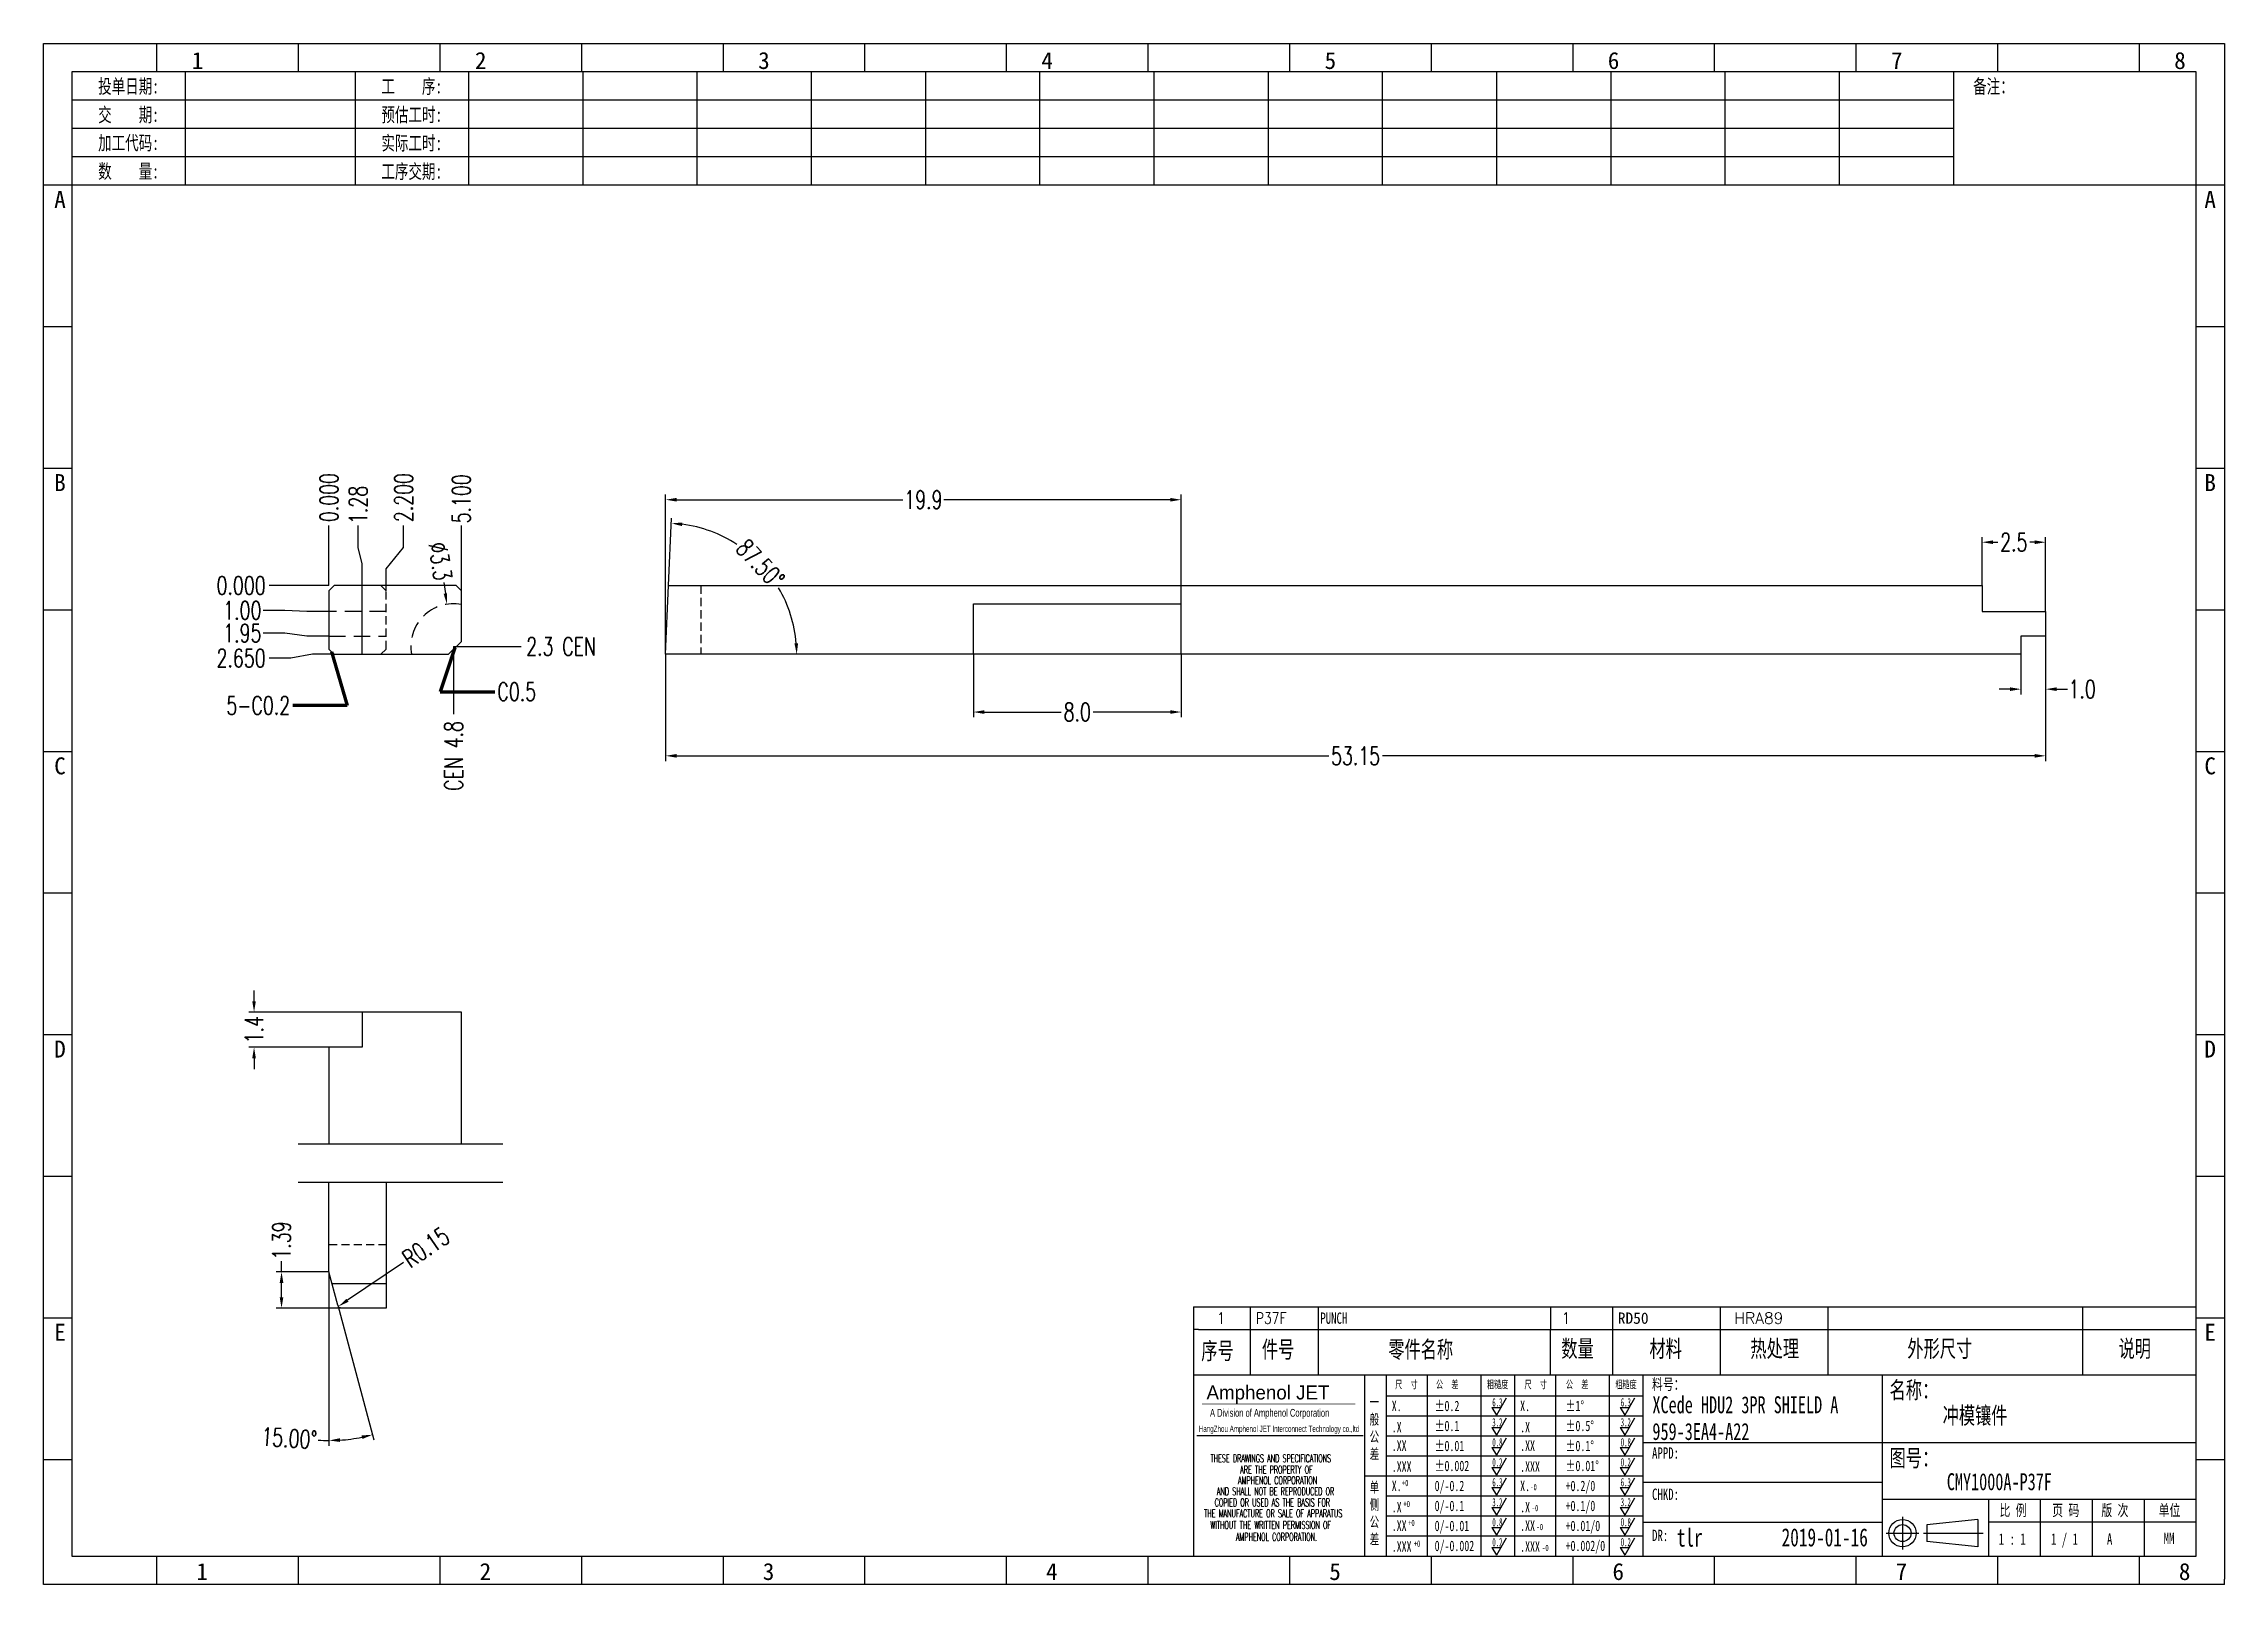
# Model space of a CAD drawing. Header units: millimetres. Extents: x -2852 to 5627, y -2271 to 1849.
# Drawn here: x -622.1 to -538.1, y -186.3 to -126.9 of the extents above; entities that cross this region are included whole.
import ezdxf
from ezdxf.enums import TextEntityAlignment as Align

# ---------------------------------------------------------------- set-up
doc = ezdxf.new("R2010")
doc.units = ezdxf.units.MM
doc.header["$PDSIZE"] = 3
doc.linetypes.add('DASHED', pattern=[19.05, 12.7, -6.35])
doc.linetypes.add('DASHED2', pattern=[9.525, 6.35, -3.175])
for name, color, linetype in [('1', 7, 'Continuous'), ('11', 4, 'DASHED2'), ('41', 1, 'Continuous'), ('PUNCH', 1, 'Continuous')]:
    doc.layers.add(name, color=color, linetype=linetype)
doc.styles.add('CH', font='仿宋_GB2312_0.ttf')
doc.styles.add('jet02', font='simplex.shx', dxfattribs={"width": 0.7})
doc.styles.add('SIMPLEX', font='SIMPLEX')
doc.styles.get("Standard").update_dxf_attribs({"font": '仿宋_GB2312_0.ttf', "width": 0.7})
doc.styles.add('TEXTSTYLE_1', font='TRIUMB.TTF')
doc.styles.add('TEXTSTYLE_2', font='TRIUM.TTF')
doc.styles.add('tk', font='', dxfattribs={"width": 0.7})
doc.styles.add('tk 2', font='仿宋_GB2312_0.ttf', dxfattribs={"width": 0.65})
doc.styles.add('tk 4', font='simplex.shx', dxfattribs={"width": 0.65, "bigfont": 'bigfont.shx'})
doc.styles.get('tk').set_extended_font_data('NSimSun')
doc.dimstyles.new('jet02', dxfattribs={"dimtxt": 3.5, "dimasz": 2.1, "dimexe": 1, "dimexo": 0, "dimgap": 0.5, "dimtad": 0, "dimtoh": 1, "dimdec": 3, "dimzin": 9, "dimdsep": 46, "dimtxsty": 'jet02', "dimcen": 0, "dimclrt": 256, "dimazin": 2, "dimtfac": 1, "dimtdec": 3, "dimtofl": 0, "dimtmove": 0, "dimatfit": 1, "dimfxl": 0, "dimarcsym": 0})

msp = doc.modelspace()

# ---------------------------------------------------------------- texts
at = {"layer": '41', "ltscale": 0.05, "char_height": 0.7, "style": 'jet02'}
for s, insert, attachment_point in [('C0.5', (-604.6583, -151.8767), 4), ('5-C0.2', (-612.64, -152.4042), 6)]:
    msp.add_mtext(s, dxfattribs=dict(at, insert=insert, attachment_point=attachment_point))

# ---------------------------------------------------------------- blocks, each defined once
blk = doc.blocks.new('A3-N')
at = {"layer": '1', "color": 1}
for p, q in [((0, 0), (0, 296.73)), ((0, 296.73), (420, 296.73)), ((21.82, 291.27), (21.82, 296.73)), ((49.09, 291.27), (49.09, 296.73)), ((76.36, 291.27), (76.36, 296.73)), ((103.64, 291.27), (103.64, 296.73)), ((103.64, 291.27), (103.64, 296.73)), ((103.64, 291.27), (103.64, 296.73)), ((130.91, 291.27), (130.91, 296.73)), ((158.18, 291.27), (158.18, 296.73)), ((185.45, 291.27), (185.45, 296.73)), ((212.73, 291.27), (212.73, 296.73)), ((240, 291.27), (240, 296.73)), ((267.27, 291.27), (267.27, 296.73)), ((294.55, 291.27), (294.55, 296.73)), ((321.82, 291.27), (321.82, 296.73)), ((349.09, 291.27), (349.09, 296.73)), ((376.36, 291.27), (376.36, 296.73)), ((403.64, 291.27), (403.64, 296.73)), ((420, 296.73), (420, 1)), ((5.45, 269.45), (0, 269.45)), ((420, 269.45), (414.55, 269.45)), ((5.45, 242.18), (0, 242.18)), ((420, 242.18), (414.55, 242.18)), ((5.45, 214.91), (0, 214.91)), ((420, 214.91), (414.55, 214.91)), ((5.45, 187.64), (0, 187.64)), ((420, 187.64), (414.55, 187.64)), ((5.45, 160.36), (0, 160.36)), ((420, 160.36), (414.55, 160.36)), ((5.45, 133.09), (0, 133.09)), ((420, 133.09), (414.55, 133.09)), ((5.45, 105.82), (0, 105.82)), ((420, 105.82), (414.55, 105.82)), ((5.45, 78.55), (0, 78.55)), ((420, 78.55), (414.55, 78.55)), ((5.45, 51.27), (0, 51.27)), ((420, 51.27), (414.55, 51.27)), ((222.45, 49.09), (221.45, 49.09)), ((221.45, 49.09), (221.45, 40.36)), ((222.45, 49.09), (414.55, 49.09)), ((232.36, 49.09), (232.36, 40.36)), ((245.45, 49.09), (245.45, 40.36)), ((290.18, 49.09), (290.18, 40.36)), ((302.18, 49.09), (302.18, 40.36)), ((322.91, 49.09), (322.91, 40.36)), ((343.64, 49.09), (343.64, 40.36)), ((392.73, 40.36), (392.73, 49.09)), ((258.55, 40.36), (258.55, 5.44)), ((266.45, 40.36), (266.45, 5.44)), ((276.78, 40.36), (276.78, 5.45)), ((291.18, 40.36), (291.18, 5.45)), ((301.51, 40.37), (301.51, 5.46)), ((308.01, 40.36), (308.01, 5.45)), ((354.09, 40.36), (354.09, 5.45)), ((308.01, 32.39), (258.55, 32.39)), ((308.01, 28.54), (258.55, 28.54)), ((414.55, 27.27), (308.01, 27.27)), ((5.45, 24), (0, 24)), ((308.01, 24.69), (258.55, 24.69)), ((420, 24), (414.55, 24)), ((308.01, 16.99), (258.55, 16.99)), ((354.09, 19.63), (308.01, 19.63)), ((308.01, 13.14), (258.55, 13.14)), ((414.55, 16.36), (354.09, 16.36)), ((374.55, 16.36), (374.55, 5.45)), ((384.55, 16.36), (384.55, 5.45)), ((394.55, 16.36), (394.55, 5.45)), ((404.55, 16.36), (404.55, 5.45)), ((308.01, 9.29), (258.55, 9.29)), ((308.01, 11.99), (354.09, 11.99)), ((372.51, 12.49), (362.69, 11.5)), ((362.69, 11.5), (362.69, 8.23)), ((372.51, 12.49), (372.51, 7.25)), ((414.55, 12), (374.55, 12)), ((21.82, 0), (21.82, 5.45)), ((49.09, 0), (49.09, 5.45)), ((76.36, 0), (76.36, 5.45)), ((103.64, 0), (103.64, 5.45)), ((130.91, 0), (130.91, 5.45)), ((158.18, 0), (158.18, 5.45)), ((185.45, 0), (185.45, 5.45)), ((212.73, 0), (212.73, 5.45)), ((240, 0), (240, 5.45)), ((267.27, 0), (267.27, 5.45)), ((294.55, 0), (294.55, 5.45)), ((321.82, 0), (321.82, 5.45)), ((349.09, 0), (349.09, 5.45)), ((372.51, 7.25), (362.69, 8.23)), ((376.36, 0), (376.36, 5.45)), ((403.64, 0), (403.64, 5.45)), ((1, 0), (0, 0)), ((420, 0), (1, 0)), ((420, 0), (420, 1))]:
    blk.add_line(p, q, dxfattribs=at)
at = {"layer": '1'}
for p, q in [((414.55, 278.18), (414.55, 284.73)), ((221.45, 40.36), (221.45, 5.45)), ((221.45, 40.36), (414.55, 40.36)), ((221.45, 40.36), (414.55, 40.36)), ((254.41, 40.36), (254.41, 5.45)), ((283.28, 40.36), (283.28, 5.45)), ((308.01, 36.24), (258.55, 36.24)), ((222.08, 28.67), (254.12, 28.67)), ((308.01, 20.84), (254.41, 20.84))]:
    blk.add_line(p, q, dxfattribs=at)
at = {"layer": '1', "color": 1, "ltscale": 0.05}
for p, q in [((278.93, 34.04), (279.79, 32.56)), ((278.93, 34.04), (280.65, 34.04)), ((281.68, 35.84), (279.79, 32.56)), ((303.66, 34.05), (304.52, 32.56)), ((303.66, 34.05), (305.38, 34.05)), ((306.41, 35.84), (304.52, 32.56)), ((278.93, 30.19), (279.79, 28.71)), ((278.93, 30.19), (280.65, 30.19)), ((281.68, 31.99), (279.79, 28.71)), ((303.66, 30.2), (305.38, 30.2)), ((303.66, 30.2), (304.52, 28.71)), ((306.41, 31.99), (304.52, 28.71)), ((278.93, 26.34), (279.79, 24.86)), ((278.93, 26.34), (280.65, 26.34)), ((281.68, 28.14), (279.79, 24.86)), ((303.66, 26.35), (304.52, 24.86)), ((303.66, 26.35), (305.38, 26.35)), ((306.41, 28.14), (304.52, 24.86)), ((278.93, 22.49), (280.65, 22.49)), ((278.93, 22.49), (279.79, 21.01)), ((281.68, 24.29), (279.79, 21.01)), ((303.66, 22.5), (305.38, 22.5)), ((303.66, 22.5), (304.52, 21.01)), ((306.41, 24.29), (304.52, 21.01)), ((278.93, 18.66), (279.79, 17.17)), ((278.93, 18.66), (280.65, 18.66)), ((281.68, 20.45), (279.79, 17.17)), ((303.66, 18.66), (304.52, 17.18)), ((303.66, 18.66), (305.38, 18.66)), ((306.41, 20.46), (304.52, 17.18)), ((278.93, 14.81), (280.65, 14.81)), ((278.93, 14.81), (279.79, 13.32)), ((281.68, 16.6), (279.79, 13.32)), ((281.68, 12.75), (279.79, 9.47)), ((303.66, 14.81), (305.38, 14.81)), ((303.66, 14.81), (304.52, 13.33)), ((306.41, 16.61), (304.52, 13.33)), ((306.41, 12.76), (304.52, 9.48)), ((278.93, 10.96), (279.79, 9.47)), ((278.93, 10.96), (280.65, 10.96)), ((281.68, 8.9), (279.79, 5.62)), ((303.66, 10.96), (304.52, 9.48)), ((303.66, 10.96), (305.38, 10.96)), ((306.41, 8.91), (304.52, 5.63)), ((278.93, 7.11), (279.79, 5.62)), ((278.93, 7.11), (280.65, 7.11)), ((303.66, 7.11), (305.38, 7.11)), ((303.66, 7.11), (304.52, 5.63))]:
    blk.add_line(p, q, dxfattribs=at)
at = {"layer": '1', "color": 1, "ltscale": 0.1}
for p, q in [((358.01, 13.02), (358.01, 6.71)), ((354.86, 9.87), (361.17, 9.87)), ((362.03, 9.87), (373.54, 9.87))]:
    blk.add_line(p, q, dxfattribs=at)
at = {"layer": '1'}
blk.add_lwpolyline([(221.45, 5.45), (414.55, 5.45), (414.55, 291.27), (5.45, 291.27), (5.45, 5.45), (414.55, 5.45)], dxfattribs=at)
at = {"layer": '1', "color": 7, "linetype": 'Continuous', "const_width": 0.123}
blk.add_lwpolyline([(223.11, 34.74), (252.6, 34.76)], dxfattribs=at)
at = {"layer": '1', "color": 1}
for radius in [2.62, 1.64]:
    blk.add_circle((358.01, 9.87), radius, dxfattribs=at)
at = {"layer": '41'}
for p, q in [((27.27, 291.27), (27.27, 269.45)), ((60, 291.27), (60, 269.45)), ((81.82, 291.27), (81.82, 269.45)), ((103.82, 291.27), (103.82, 269.45)), ((125.82, 291.27), (125.82, 269.45)), ((147.82, 291.27), (147.82, 269.45)), ((169.82, 291.27), (169.82, 269.45)), ((191.82, 291.27), (191.82, 269.45)), ((213.82, 291.27), (213.82, 269.45)), ((235.82, 291.27), (235.82, 269.45)), ((257.82, 291.27), (257.82, 269.45)), ((279.82, 291.27), (279.82, 269.45)), ((301.82, 291.27), (301.82, 269.45)), ((323.82, 291.27), (323.82, 269.45)), ((345.82, 291.27), (345.82, 269.45)), ((367.82, 291.27), (367.82, 269.45)), ((367.82, 285.82), (5.45, 285.82)), ((367.82, 280.36), (5.45, 280.36)), ((367.82, 274.91), (5.45, 274.91)), ((414.55, 269.45), (5.45, 269.45))]:
    blk.add_line(p, q, dxfattribs=at)
at = {"layer": '1', "color": 1}
for s, p in [('1', (29.64, 295.11)), ('2', (84.18, 295.11)), ('3', (138.73, 295.11)), ('4', (193.27, 295.11)), ('5', (247.82, 295.11)), ('6', (302.36, 295.11)), ('7', (356.91, 295.11)), ('8', (411.45, 295.11)), ('1', (30.53, 4.11)), ('2', (85.08, 4.11)), ('3', (139.62, 4.11)), ('4', (194.17, 4.11)), ('5', (248.72, 4.11)), ('6', (303.26, 4.11)), ('7', (357.81, 4.11)), ('8', (412.35, 4.11))]:
    blk.add_text(s, height=3.27, dxfattribs=at).set_placement(p, align=Align.TOP_CENTER)
at = {"layer": '1', "style": 'tk', "width": 0.7}
for s, p in [('投单日期:', (16.36, 288.55)), ('工    序:', (70.91, 288.55)), ('备注：', (375.51, 288.55)), ('交    期:', (16.36, 283.09)), ('预估工时:', (70.91, 283.09)), ('加工代码:', (16.36, 277.64)), ('实际工时:', (70.91, 277.64)), ('数    量:', (16.36, 272.18)), ('工序交期:', (70.91, 272.18))]:
    blk.add_text(s, height=2.727, dxfattribs=at).set_placement(p, align=Align.MIDDLE)
at = {"layer": '1', "color": 1}
for s, p in [('A', (2.04, 268.36)), ('B', (2.04, 213.82)), ('C', (2.04, 159.27)), ('D', (2.04, 104.73)), ('E', (2.04, 50.18))]:
    blk.add_text(s, height=3.27, dxfattribs=at).set_placement(p, align=Align.TOP_LEFT)
for s, p in [('A', (418.37, 268.36)), ('B', (418.37, 213.82)), ('C', (418.37, 159.27)), ('D', (418.37, 104.73)), ('E', (418.37, 50.18))]:
    blk.add_text(s, height=3.27, dxfattribs=at).set_placement(p, align=Align.TOP_RIGHT)
at = {"layer": '1', "color": 1, "style": 'tk 2', "width": 0.7}
for s, height, p in [('序号', 3.273, (222.96, 43.34)), ('件号', 3.273, (234.62, 43.61)), ('零件名称', 3.273, (258.97, 43.61)), ('数量', 3.273, (292.3, 43.78)), ('材料', 3.273, (309.27, 43.78)), ('热处理', 3.273, (328.71, 43.78)), ('外形尺寸', 3.273, (358.94, 43.78)), ('说明', 3.273, (399.61, 43.78)), ('料号：', 2.182, (309.77, 37.46)), ('名称：', 3.273, (355.52, 35.79)), ('图号：', 3.273, (355.52, 22.7)), ('比 例', 2.182, (376.69, 13.18)), ('页 码', 2.182, (386.85, 13.18)), ('版 次', 2.182, (396.31, 13.18)), ('单位', 2.182, (407.35, 13.18))]:
    blk.add_text(s, height=height, dxfattribs=at).set_placement(p)
at = {"layer": '1', "color": 7, "linetype": 'Continuous', "style": 'TEXTSTYLE_1'}
blk.add_text('Amphenol JET', height=2.7, dxfattribs=at).set_placement((223.96, 35.61))
at = {"layer": '1', "color": 7, "linetype": 'Continuous'}
for s, height, style, width, p in [('A Division of Amphenol Corporation', 1.5, 'TEXTSTYLE_2', 0.7, (224.64, 32.29)), ('HangZhou Amphenol JET Interconnect Technology co.,ltd ', 1.2, 'TEXTSTYLE_2', 0.6, (222.47, 29.36)), ('THESE DRAWINGS AND SPECIFICATIONS', 1.5, 'tk 4', 0.6, (224.73, 23.52)), ('ARE THE PROPERTY OF', 1.5, 'tk 4', 0.6, (230.45, 21.35)), ('AND SHALL NOT BE REPRODUCED OR', 1.5, 'tk 4', 0.6, (225.95, 17.17)), ('AMPHENOL CORPORATION', 1.5, 'tk 4', 0.6, (230.04, 19.27)), ('THE MANUFACTURE OR SALE OF APPARATUS', 1.5, 'tk 4', 0.6, (223.5, 12.92)), ('COPIED OR USED AS THE BASIS FOR', 1.5, 'tk 4', 0.6, (225.54, 15.02)), ('WITHOUT THE WRITTEN PERMISSION OF', 1.5, 'tk 4', 0.6, (224.73, 10.67)), ('AMPHENOL CORPORATION.', 1.5, 'tk 4', 0.6, (229.63, 8.4))]:
    blk.add_text(s, height=height, dxfattribs=dict(at, style=style, width=width)).set_placement(p)
at = {"layer": '1', "color": 1, "style": 'tk 2', "width": 0.7}
for s, p in [('X.', (259.64, 34.37)), ('%%P0.2', (267.9, 34.37)), ('X.', (284.37, 34.37)), ('%%P1%%D', (293.12, 34.37)), ('.X', (259.64, 30.28)), ('%%P0.1', (267.9, 30.52)), ('.X', (284.37, 30.28)), ('%%P0.5%%D', (293.12, 30.52)), ('.XX', (259.64, 26.71)), ('%%P0.01', (267.9, 26.67)), ('.XX', (284.37, 26.71)), ('%%P0.1%%D', (293.12, 26.67)), ('.XXX', (259.64, 22.68)), ('%%P0.002', (267.9, 22.82)), ('.XXX', (284.37, 22.68)), ('%%P0.01%%D', (293.12, 22.82)), ('X.', (259.64, 18.97)), ('0/-0.2', (267.9, 18.97)), ('X.', (284.37, 18.97)), ('+0.2/0', (293.12, 18.97)), ('.X', (259.64, 14.88)), ('0/-0.1', (267.9, 15.12)), ('.X', (284.37, 14.88)), ('+0.1/0', (293.12, 15.12)), ('.XX', (259.64, 11.31)), ('0/-0.01', (267.9, 11.27)), ('0/-0.002', (267.9, 7.42)), ('.XX', (284.37, 11.31)), ('+0.01/0', (293.12, 11.27)), ('+0.002/0', (293.12, 7.42)), ('.XXX', (259.64, 7.28)), ('.XXX', (284.37, 7.28))]:
    blk.add_text(s, height=2, dxfattribs=at).set_placement(p, align=Align.MIDDLE_LEFT)
at = {"layer": '1', "color": 1, "ltscale": 0.05, "style": 'tk 2', "width": 0.5}
for s, p in [('6.3', (279.01, 34.26)), ('6.3', (303.74, 34.27)), ('3.2', (279.01, 30.41)), ('3.2', (303.74, 30.42)), ('0.8', (279.01, 26.56)), ('0.8', (303.74, 26.57)), ('0.2', (279.01, 22.71)), ('0.2', (303.74, 22.72)), ('6.3', (279.01, 18.87)), ('6.3', (303.74, 18.88)), ('3.2', (279.01, 15.02)), ('0.8', (279.01, 11.17)), ('3.2', (303.74, 15.03)), ('0.8', (303.74, 11.18)), ('0.2', (279.01, 7.32)), ('0.2', (303.74, 7.33))]:
    blk.add_text(s, height=1.6, dxfattribs=at).set_placement(p)
at = {"layer": '1', "style": 'tk 2', "width": 0.7}
for s, p in [('APPD:', (309.77, 24.21)), ('CHKD:', (309.77, 16.27)), ('DR:', (309.77, 8.35))]:
    blk.add_text(s, height=2.182, dxfattribs=at).set_placement(p)
at = {"layer": '1', "color": 7, "style": 'tk 2', "width": 0.7}
blk.add_text('MM', height=2.182, dxfattribs=at).set_placement((408.31, 7.75))
at = {"layer": '1', "color": 1, "ltscale": 0.05, "char_height": 1.5, "width": 6.3627, "attachment_point": 1, "style": 'tk 2'}
for s, insert in [('尺  寸', (260.31, 39.25)), ('公  差', (268.17, 39.25)), ('粗糙度', (277.98, 39.25)), ('尺  寸', (285.2, 39.25)), ('公  差', (293.18, 39.25)), ('粗糙度', (302.71, 39.26))]:
    blk.add_mtext(s, dxfattribs=dict(at, insert=insert))
at = {"layer": '1', "ltscale": 0.05, "char_height": 2, "width": 2.5195, "attachment_point": 1, "style": 'tk 2'}
for s, insert in [('一般公差', (255.39, 36.11)), ('单侧公差', (255.39, 19.71))]:
    blk.add_mtext(s, dxfattribs=dict(at, insert=insert))
at = {"layer": '1', "color": 1, "ltscale": 0.05, "char_height": 1.2, "width": 5.1396, "attachment_point": 1, "line_spacing_factor": 0.8, "style": 'tk 2'}
for s, insert in [('+0', (261.58, 20.13)), ('-0', (286.31, 19.33)), ('+0', (261.88, 16.09)), ('-0', (286.61, 15.29)), ('+0', (262.79, 12.45)), ('+0', (263.87, 8.44)), ('-0', (287.51, 11.65)), ('-0', (288.59, 7.64))]:
    blk.add_mtext(s, dxfattribs=dict(at, insert=insert))
at = {"layer": '1', "style": 'tk 2', "width": 0.7}
for tag, p in [('PATR-NO1', (309.84, 32.96)), ('TITLE', (365.74, 30.9)), ('PATR-NO2', (309.84, 27.81)), ('DWG-NO:', (366.54, 18.14))]:
    blk.add_attdef(tag, p, '', height=3.27, dxfattribs=at)
at = {"layer": '1', "color": 1, "style": 'tk 2', "width": 0.7}
for tag, p in [('DRAW', (314.55, 7.27)), ('DATE', (334.72, 7.32))]:
    blk.add_attdef(tag, p, '', height=3.49, dxfattribs=at)
at = {"layer": '1', "style": 'tk 2', "width": 0.7}
for tag, p in [('SCALE', (376.55, 8.73)), ('SHEET', (386.6, 8.72)), ('REV', (397.38, 8.73))]:
    blk.add_attdef(tag, text='', height=2.18, dxfattribs=at).set_placement(p, align=Align.MIDDLE_LEFT)
blk = doc.blocks.new('FB3')
at = {"layer": '1', "color": 1}
for p, q in [((0, 4.36), (193.09, 4.36)), ((0, 4.36), (0, 0)), ((10.91, 4.36), (10.91, 0)), ((24, 4.36), (24, 0)), ((68.73, 4.36), (68.73, 0)), ((80.73, 4.36), (80.73, 0)), ((101.45, 4.36), (101.45, 0)), ((122.18, 4.36), (122.18, 0)), ((171.27, 0), (171.27, 4.36))]:
    blk.add_line(p, q, dxfattribs=at)
at = {"layer": '1'}
for tag, style, p in [('ITEM', 'SIMPLEX', (4.36, 2.18)), ('PARTNO', 'SIMPLEX', (12, 2.18)), ('QTY', 'SIMPLEX', (74.18, 2.18)), ('MATL', 'CH', (81.72, 2.18)), ('FINISH', 'SIMPLEX', (104.17, 2.18)), ('SPEC', 'SIMPLEX', (130.91, 2.18)), ('REMARK', 'SIMPLEX', (174.06, 2.18))]:
    blk.add_attdef(tag, text='', height=2.18, dxfattribs=dict(at, style=style)).set_placement(p, align=Align.MIDDLE_LEFT)
at = {"layer": '1', "style": 'tk', "width": 0.7}
blk.add_attdef('DIE', text='', height=2.18, dxfattribs=at).set_placement((24.43, 2.18), align=Align.MIDDLE_LEFT)
blk = doc.blocks.new('*D2829')
at = {"layer": '41', "ltscale": 0.05}
blk.add_line((304.063, -2600.215), (301.758, -2600.215), dxfattribs=at)
at = {"layer": 'Defpoints', "color": 0, "ltscale": 0.05}
for p in [(301.758, -2600.215), (304.063, -2600.215), (304.063, -2600.215)]:
    blk.add_point(p, dxfattribs=at)
at = {"layer": '41', "ltscale": 0.05, "insert": (300.678, -2600.215), "char_height": 0.7, "attachment_point": 5, "style": 'jet02'}
blk.add_mtext('0.000', dxfattribs=at)
blk = doc.blocks.new('*D2830')
at = {"layer": '41', "ltscale": 0.05}
for p, q in [((302.598, -2603.013), (301.758, -2603.013)), ((303.423, -2602.865), (302.598, -2603.013)), ((304.263, -2602.865), (303.423, -2602.865))]:
    blk.add_line(p, q, dxfattribs=at)
at = {"layer": 'Defpoints', "color": 0, "ltscale": 0.05}
for p in [(304.063, -2600.215), (301.758, -2603.013), (304.263, -2602.865)]:
    blk.add_point(p, dxfattribs=at)
at = {"layer": '41', "ltscale": 0.05, "insert": (300.678, -2603.013), "char_height": 0.7, "attachment_point": 5, "style": 'jet02'}
blk.add_mtext('2.650', dxfattribs=at)
blk = doc.blocks.new('*D2831')
at = {"layer": '41', "ltscale": 0.05}
for p, q in [((302.365, -2602.047), (301.525, -2602.047)), ((303.205, -2602.165), (302.365, -2602.047)), ((304.063, -2602.165), (303.205, -2602.165))]:
    blk.add_line(p, q, dxfattribs=at)
at = {"layer": 'Defpoints', "color": 0, "ltscale": 0.05}
for p in [(304.063, -2600.215), (301.525, -2602.047), (304.063, -2602.165)]:
    blk.add_point(p, dxfattribs=at)
at = {"layer": '41', "ltscale": 0.05, "insert": (300.725, -2602.047), "char_height": 0.7, "attachment_point": 5, "style": 'jet02'}
blk.add_mtext('1.95', dxfattribs=at)
blk = doc.blocks.new('*D2832')
at = {"layer": '41', "ltscale": 0.05}
for p, q in [((302.365, -2601.172), (301.525, -2601.172)), ((303.205, -2601.215), (302.365, -2601.172)), ((304.063, -2601.215), (303.205, -2601.215))]:
    blk.add_line(p, q, dxfattribs=at)
at = {"layer": 'Defpoints', "color": 0, "ltscale": 0.05}
for p in [(304.063, -2600.215), (301.525, -2601.172), (304.063, -2601.215)]:
    blk.add_point(p, dxfattribs=at)
at = {"layer": '41', "ltscale": 0.05, "insert": (300.725, -2601.172), "char_height": 0.7, "attachment_point": 5, "style": 'jet02'}
blk.add_mtext('1.00', dxfattribs=at)
blk = doc.blocks.new('*D2833')
at = {"layer": '41', "ltscale": 0.05}
blk.add_line((308.863, -2602.565), (311.469, -2602.565), dxfattribs=at)
at = {"layer": 'Defpoints', "color": 0, "ltscale": 0.05}
for p in [(304.063, -2600.215), (308.863, -2602.565), (311.469, -2602.565)]:
    blk.add_point(p, dxfattribs=at)
at = {"layer": '41', "ltscale": 0.05, "insert": (313.004, -2602.565), "char_height": 0.7, "attachment_point": 5, "style": 'jet02'}
blk.add_mtext('2.3{\\C1; CEN }', dxfattribs=at)
blk = doc.blocks.new('*D2834')
at = {"layer": '41', "ltscale": 0.05}
blk.add_line((304.063, -2600.215), (304.063, -2597.909), dxfattribs=at)
at = {"layer": 'Defpoints', "color": 0, "ltscale": 0.05}
for p in [(304.063, -2597.909), (304.063, -2600.215), (304.063, -2600.215)]:
    blk.add_point(p, dxfattribs=at)
at = {"layer": '41', "ltscale": 0.05, "insert": (304.063, -2596.829), "char_height": 0.7, "attachment_point": 5, "rotation": 90, "style": 'jet02'}
blk.add_mtext('0.000', dxfattribs=at)
blk = doc.blocks.new('*D2835')
at = {"layer": '41', "ltscale": 0.05}
for p, q in [((305.188, -2598.749), (305.188, -2597.909)), ((305.338, -2599.375), (305.188, -2598.749)), ((305.338, -2600.215), (305.338, -2599.375))]:
    blk.add_line(p, q, dxfattribs=at)
at = {"layer": 'Defpoints', "color": 0, "ltscale": 0.05}
for p in [(305.188, -2597.909), (304.063, -2600.215), (305.338, -2600.215)]:
    blk.add_point(p, dxfattribs=at)
at = {"layer": '41', "ltscale": 0.05, "insert": (305.188, -2597.109), "char_height": 0.7, "attachment_point": 5, "rotation": 90, "style": 'jet02'}
blk.add_mtext('1.28', dxfattribs=at)
blk = doc.blocks.new('*D2836')
at = {"layer": '41', "ltscale": 0.05}
for p, q in [((306.938, -2598.749), (306.938, -2597.909)), ((306.263, -2599.575), (306.938, -2598.749)), ((306.263, -2600.415), (306.263, -2599.575))]:
    blk.add_line(p, q, dxfattribs=at)
at = {"layer": 'Defpoints', "color": 0, "ltscale": 0.05}
for p in [(306.938, -2597.909), (304.063, -2600.215), (306.263, -2600.415)]:
    blk.add_point(p, dxfattribs=at)
at = {"layer": '41', "ltscale": 0.05, "insert": (306.938, -2596.829), "char_height": 0.7, "attachment_point": 5, "rotation": 90, "style": 'jet02'}
blk.add_mtext('2.200', dxfattribs=at)
blk = doc.blocks.new('*D2837')
at = {"layer": '41', "ltscale": 0.05}
blk.add_line((309.163, -2600.415), (309.163, -2597.909), dxfattribs=at)
at = {"layer": 'Defpoints', "color": 0, "ltscale": 0.05}
for p in [(309.163, -2597.909), (304.063, -2600.215), (309.163, -2600.415)]:
    blk.add_point(p, dxfattribs=at)
at = {"layer": '41', "ltscale": 0.05, "insert": (309.163, -2596.876), "char_height": 0.7, "attachment_point": 5, "rotation": 90, "style": 'jet02'}
blk.add_mtext('5.100', dxfattribs=at)
blk = doc.blocks.new('*D2838')
at = {"layer": '41', "ltscale": 0.05}
blk.add_line((308.863, -2602.565), (308.863, -2605.17), dxfattribs=at)
at = {"layer": 'Defpoints', "color": 0, "ltscale": 0.05}
for p in [(304.063, -2600.215), (308.863, -2602.565), (308.863, -2605.17)]:
    blk.add_point(p, dxfattribs=at)
at = {"layer": '41', "ltscale": 0.05, "insert": (308.863, -2606.95), "char_height": 0.7, "attachment_point": 5, "rotation": 90, "style": 'jet02'}
blk.add_mtext('{\\C1; CEN }4.8', dxfattribs=at)
blk = doc.blocks.new('*D2839')
at = {"layer": '41', "ltscale": 0.05}
blk.add_line((308.481, -2600.104), (308.546, -2600.519), dxfattribs=at)
blk.add_solid([(308.615, -2600.508), (308.477, -2600.53), (308.61, -2600.934)], dxfattribs=at)
at = {"layer": 'Defpoints', "color": 0, "ltscale": 0.05}
for p in [(308.61, -2600.934), (309.117, -2604.195)]:
    blk.add_point(p, dxfattribs=at)
at = {"layer": '41', "ltscale": 0.05, "insert": (308.353, -2599.279), "char_height": 0.7, "attachment_point": 5, "rotation": 278.82984, "style": 'jet02'}
blk.add_mtext('∅3.3', dxfattribs=at)
blk = doc.blocks.new('*D2840')
at = {"layer": '41', "ltscale": 0.05}
for p, q in [((317.031, -2602.865), (317.031, -2596.711)), ((317.451, -2596.911), (326.17, -2596.911)), ((336.465, -2596.911), (327.747, -2596.911)), ((336.885, -2600.215), (336.885, -2596.711))]:
    blk.add_line(p, q, dxfattribs=at)
for points in [[(317.451, -2596.841), (317.451, -2596.981), (317.031, -2596.911)], [(336.465, -2596.841), (336.465, -2596.981), (336.885, -2596.911)]]:
    blk.add_solid(points, dxfattribs=at)
at = {"layer": 'Defpoints', "color": 0, "ltscale": 0.05}
for p in [(336.885, -2596.911), (336.885, -2600.215), (317.031, -2602.865)]:
    blk.add_point(p, dxfattribs=at)
at = {"layer": '41', "ltscale": 0.05, "insert": (326.958, -2596.911), "char_height": 0.7, "attachment_point": 5, "style": 'jet02'}
blk.add_mtext('19.9', dxfattribs=at)
blk = doc.blocks.new('*D2841')
at = {"layer": '41', "ltscale": 0.05}
for p, q in [((328.885, -2602.865), (328.885, -2605.288)), ((336.885, -2602.865), (336.885, -2605.288)), ((329.305, -2605.088), (332.272, -2605.088)), ((336.465, -2605.088), (333.498, -2605.088))]:
    blk.add_line(p, q, dxfattribs=at)
for points in [[(329.305, -2605.018), (329.305, -2605.158), (328.885, -2605.088)], [(336.465, -2605.018), (336.465, -2605.158), (336.885, -2605.088)]]:
    blk.add_solid(points, dxfattribs=at)
at = {"layer": 'Defpoints', "color": 0, "ltscale": 0.05}
for p in [(328.885, -2602.865), (336.885, -2602.865), (336.885, -2605.088)]:
    blk.add_point(p, dxfattribs=at)
at = {"layer": '41', "ltscale": 0.05, "insert": (332.885, -2605.088), "char_height": 0.7, "attachment_point": 5, "style": 'jet02'}
blk.add_mtext('8.0', dxfattribs=at)
blk = doc.blocks.new('*D2842')
at = {"layer": '41', "ltscale": 0.05}
for p, q in [((370.185, -2602.165), (370.185, -2606.975)), ((317.031, -2602.865), (317.031, -2606.975)), ((317.451, -2606.775), (342.575, -2606.775)), ((369.765, -2606.775), (344.642, -2606.775))]:
    blk.add_line(p, q, dxfattribs=at)
for points in [[(317.451, -2606.705), (317.451, -2606.845), (317.031, -2606.775)], [(369.765, -2606.705), (369.765, -2606.845), (370.185, -2606.775)]]:
    blk.add_solid(points, dxfattribs=at)
at = {"layer": 'Defpoints', "color": 0, "ltscale": 0.05}
for p in [(370.185, -2602.165), (317.031, -2602.865), (370.185, -2606.775)]:
    blk.add_point(p, dxfattribs=at)
at = {"layer": '41', "ltscale": 0.05, "insert": (343.608, -2606.775), "char_height": 0.7, "attachment_point": 5, "style": 'jet02'}
blk.add_mtext('53.15', dxfattribs=at)
blk = doc.blocks.new('*D2843')
at = {"layer": '41', "ltscale": 0.05}
for p, q in [((370.185, -2602.165), (370.185, -2604.407)), ((369.235, -2602.865), (369.235, -2604.407)), ((368.815, -2604.207), (368.395, -2604.207)), ((370.605, -2604.207), (371.025, -2604.207))]:
    blk.add_line(p, q, dxfattribs=at)
for points in [[(368.815, -2604.137), (368.815, -2604.277), (369.235, -2604.207)], [(370.605, -2604.137), (370.605, -2604.277), (370.185, -2604.207)]]:
    blk.add_solid(points, dxfattribs=at)
at = {"layer": 'Defpoints', "color": 0, "ltscale": 0.05}
for p in [(370.185, -2602.165), (369.235, -2602.865), (370.185, -2604.207)]:
    blk.add_point(p, dxfattribs=at)
at = {"layer": '41', "ltscale": 0.05, "insert": (371.592, -2604.207), "char_height": 0.7, "attachment_point": 5, "style": 'jet02'}
blk.add_mtext('1.0', dxfattribs=at)
blk = doc.blocks.new('*D2844')
at = {"layer": '41', "ltscale": 0.05}
for p, q in [((367.735, -2600.215), (367.735, -2598.347)), ((368.155, -2598.547), (368.347, -2598.547)), ((369.765, -2598.547), (369.573, -2598.547)), ((370.185, -2601.215), (370.185, -2598.347))]:
    blk.add_line(p, q, dxfattribs=at)
for points in [[(368.155, -2598.477), (368.155, -2598.617), (367.735, -2598.547)], [(369.765, -2598.477), (369.765, -2598.617), (370.185, -2598.547)]]:
    blk.add_solid(points, dxfattribs=at)
at = {"layer": 'Defpoints', "color": 0, "ltscale": 0.05}
for p in [(367.735, -2598.547), (367.735, -2600.215), (370.185, -2601.215)]:
    blk.add_point(p, dxfattribs=at)
at = {"layer": '41', "ltscale": 0.05, "insert": (368.96, -2598.547), "char_height": 0.7, "attachment_point": 5, "style": 'jet02'}
blk.add_mtext('2.5', dxfattribs=at)
blk = doc.blocks.new('*D2845')
at = {"layer": '41', "ltscale": 0.05}
blk.add_line((317.147, -2600.215), (317.26, -2597.621), dxfattribs=at)
for start, end in [(57.05307, 82.732), (4.768, 30.44693)]:
    blk.add_arc((317.031, -2602.865), 5.048, start, end, dxfattribs=at)
for points in [[(317.664, -2597.926), (317.676, -2597.787), (317.252, -2597.821)], [(322.132, -2602.442), (321.993, -2602.448), (322.08, -2602.865)]]:
    blk.add_solid(points, dxfattribs=at)
at = {"layer": 'Defpoints', "color": 0, "ltscale": 0.05}
for p in [(317.147, -2600.215), (321.44, -2600.404), (317.031, -2602.865), (317.031, -2602.865), (369.235, -2602.865)]:
    blk.add_point(p, dxfattribs=at)
at = {"layer": '41', "ltscale": 0.05, "insert": (320.678, -2599.374), "char_height": 0.7, "attachment_point": 5, "rotation": 313.75, "style": 'jet02'}
blk.add_mtext('87.50°', dxfattribs=at)
blk = doc.blocks.new('*D2846')
at = {"layer": '41', "ltscale": 0.05}
for p, q in [((301.177, -2616.227), (301.177, -2615.807)), ((305.338, -2616.647), (300.977, -2616.647)), ((304.063, -2618), (300.977, -2618)), ((301.177, -2618.42), (301.177, -2618.84))]:
    blk.add_line(p, q, dxfattribs=at)
for points in [[(301.107, -2616.227), (301.247, -2616.227), (301.177, -2616.647)], [(301.107, -2618.42), (301.247, -2618.42), (301.177, -2618)]]:
    blk.add_solid(points, dxfattribs=at)
at = {"layer": 'Defpoints', "color": 0, "ltscale": 0.05}
for p in [(305.338, -2616.647), (301.177, -2618), (304.063, -2618)]:
    blk.add_point(p, dxfattribs=at)
at = {"layer": '41', "ltscale": 0.05, "insert": (301.177, -2617.323), "char_height": 0.7, "attachment_point": 5, "rotation": 90, "style": 'jet02'}
blk.add_mtext('1.4', dxfattribs=at)
blk = doc.blocks.new('*D2847')
at = {"layer": '41', "ltscale": 0.05}
for p, q in [((304.063, -2626.654), (302.035, -2626.654)), ((302.235, -2626.654), (302.235, -2626.234)), ((302.235, -2627.628), (302.235, -2627.074)), ((304.552, -2628.048), (302.035, -2628.048))]:
    blk.add_line(p, q, dxfattribs=at)
for points in [[(302.165, -2627.074), (302.305, -2627.074), (302.235, -2626.654)], [(302.165, -2627.628), (302.305, -2627.628), (302.235, -2628.048)]]:
    blk.add_solid(points, dxfattribs=at)
at = {"layer": 'Defpoints', "color": 0, "ltscale": 0.05}
for p in [(302.235, -2626.654), (304.063, -2626.654), (304.552, -2628.048)]:
    blk.add_point(p, dxfattribs=at)
at = {"layer": '41', "ltscale": 0.05, "insert": (302.235, -2625.445), "char_height": 0.7, "attachment_point": 5, "rotation": 90, "style": 'jet02'}
blk.add_mtext('1.39', dxfattribs=at)
blk = doc.blocks.new('*D2848')
at = {"layer": '41', "ltscale": 0.05}
for p, q in [((304.063, -2626.654), (304.063, -2633.345)), ((304.407, -2627.937), (305.795, -2633.117))]:
    blk.add_line(p, q, dxfattribs=at)
for start, end in [(266.29219, 270), (273.70781, 281.29219)]:
    blk.add_arc((304.063, -2626.654), 6.491, start, end, dxfattribs=at)
for points in [[(304.486, -2633.201), (304.481, -2633.061), (304.063, -2633.145)], [(305.319, -2632.951), (305.35, -2633.087), (305.744, -2632.924)]]:
    blk.add_solid(points, dxfattribs=at)
at = {"layer": 'Defpoints', "color": 0, "ltscale": 0.05}
for p in [(304.063, -2623.197), (304.063, -2626.654), (304.063, -2626.654), (304.407, -2627.937), (305.191, -2633.046)]:
    blk.add_point(p, dxfattribs=at)
at = {"layer": '41', "ltscale": 0.05, "insert": (302.531, -2633.059), "char_height": 0.7, "attachment_point": 5, "rotation": 356.29219, "style": 'jet02'}
blk.add_mtext('15.00°', dxfattribs=at)
blk = doc.blocks.new('*D2849')
at = {"layer": '41', "ltscale": 0.05}
blk.add_line((306.932, -2626.291), (304.776, -2627.747), dxfattribs=at)
blk.add_solid([(304.737, -2627.689), (304.815, -2627.805), (304.428, -2627.982)], dxfattribs=at)
at = {"layer": 'Defpoints', "color": 0, "ltscale": 0.05}
for p in [(304.428, -2627.982), (304.552, -2627.898)]:
    blk.add_point(p, dxfattribs=at)
at = {"layer": '41', "ltscale": 0.05, "insert": (307.798, -2625.706), "char_height": 0.7, "attachment_point": 5, "rotation": 34.0358, "style": 'jet02'}
blk.add_mtext('R0.15', dxfattribs=at)

# ---------------------------------------------------------------- dimensions: what is measured, and where the dimension line sits
at = {"layer": '41', "ltscale": 0.05}
for feature_location, offset, dtype, origin, override, picture, middle, set_off in [((-611.1442337515, -147.7847791674), (0, 2.3051677345), 1, (-611.1442337515, -147.7847791674), {"dimscale": 0.2, "dimtoh": 0, "dimzin": 1, "dimclrd": 256, "dimclre": 256, "dimadec": 3, "dimazin": 0, "dimatfit": 3, "dimlwd": 65535, "dimlwe": 65535}, '*D2834', (-611.1442337515, -144.3996114329), (-915.2077048823, 2452.4298167741)), ((-608.9442, -147.9848), (0.675, 2.5052), 1, (-611.1442, -147.7848), {"dimscale": 0.2, "dimtoh": 0, "dimzin": 1, "dimclrd": 256, "dimclre": 256, "dimadec": 3, "dimazin": 0, "dimatfit": 3, "dimlwd": 65535, "dimlwe": 65535}, '*D2836', (-608.2692, -144.3996), (-915.2077, 2452.4298)), ((-606.0442, -147.9848), (0, 2.5052), 1, (-611.1442, -147.7848), {"dimscale": 0.2, "dimtoh": 0, "dimzin": 1, "dimclrd": 256, "dimclre": 256, "dimadec": 3, "dimazin": 0, "dimatfit": 3, "dimlwd": 65535, "dimlwe": 65535}, '*D2837', (-606.0442, -144.4463), (-915.2077, 2452.4298)), ((-609.8692337515, -147.7847791674), (-0.15, 2.3051677345), 1, (-611.1442337515, -147.7847791674), {"dimscale": 0.2, "dimtoh": 0, "dimdec": 2, "dimzin": 1, "dimclrd": 256, "dimclre": 256, "dimazin": 0, "dimatfit": 3, "dimlwd": 65535, "dimlwe": 65535}, '*D2835', (-610.0192337515, -144.6796114329), (-915.2077048823, 2452.4298167741)), ((-611.1442337515, -147.7847791674), (-2.3051677345, 0), 0, (-611.1442337515, -147.7847791674), {"dimscale": 0.2, "dimtoh": 0, "dimzin": 1, "dimclrd": 256, "dimclre": 256, "dimadec": 3, "dimazin": 0, "dimatfit": 3, "dimlwd": 65535, "dimlwe": 65535}, '*D2829', (-614.529401486, -147.7847791674), (-915.2077048823, 2452.4298167741)), ((-610.9442, -150.4348), (-2.5052, -0.148), 0, (-611.1442, -147.7848), {"dimscale": 0.2, "dimtoh": 0, "dimzin": 1, "dimclrd": 256, "dimclre": 256, "dimadec": 3, "dimazin": 0, "dimatfit": 3, "dimlwd": 65535, "dimlwe": 65535}, '*D2830', (-614.5294, -150.5828), (-915.2077, 2452.4298)), ((-611.1442, -149.7348), (-2.5385, 0.1176), 0, (-611.1442, -147.7848), {"dimscale": 0.2, "dimtoh": 0, "dimdec": 2, "dimzin": 1, "dimclrd": 256, "dimclre": 256, "dimazin": 0, "dimatfit": 3, "dimlwd": 65535, "dimlwe": 65535}, '*D2831', (-614.4827, -149.6171), (-915.2077, 2452.4298)), ((-611.1442, -148.7848), (-2.5385, 0.0426), 0, (-611.1442, -147.7848), {"dimscale": 0.2, "dimtoh": 0, "dimdec": 2, "dimzin": 1, "dimclrd": 256, "dimclre": 256, "dimazin": 0, "dimatfit": 3, "dimlwd": 65535, "dimlwe": 65535}, '*D2832', (-614.4827, -148.7421), (-915.2077, 2452.4298))]:
    dim = msp.add_ordinate_dim(feature_location=feature_location, offset=offset, dtype=dtype, origin=origin, dimstyle='jet02', override=override, dxfattribs=at)
    dim.commit()
    dim.dimension.update_dxf_attribs({"geometry": picture, "text_midpoint": middle, "insert": set_off})
for base, p1, p2, override, picture, middle, set_off in [((-578.3226, -144.4815), (-598.1763, -150.4348), (-578.3226, -147.7848), {"dimscale": 0.2, "dimtoh": 0, "dimdec": 1, "dimzin": 1, "dimclrd": 256, "dimclre": 256, "dimadec": 1, "dimazin": 0, "dimatfit": 3, "dimlwd": 65535, "dimlwe": 65535}, '*D2840', (-588.2494, -144.4815), (-915.2077, 2452.4298)), ((-547.4726015673, -146.117237017), (-545.0226015673, -148.7847791674), (-547.4726015673, -147.7847791674), {"dimscale": 0.2, "dimtoh": 0, "dimdec": 1, "dimzin": 1, "dimclrd": 256, "dimclre": 256, "dimadec": 1, "dimazin": 0, "dimatfit": 3, "dimlwd": 65535, "dimlwe": 65535}, '*D2844', (-546.2476015673, -146.117237017), (-915.2077048823, 2452.4298167741)), ((-545.0226, -154.3453), (-598.1763, -150.4348), (-545.0226, -149.7348), {"dimscale": 0.2, "dimtoh": 0, "dimdec": 2, "dimzin": 1, "dimclrd": 256, "dimclre": 256, "dimazin": 0, "dimatfit": 3, "dimlwd": 65535, "dimlwe": 65535}, '*D2842', (-571.5994, -154.3453), (-915.2077, 2452.4298)), ((-545.0226015673, -151.7773339106), (-545.9726015673, -150.4347791674), (-545.0226015673, -149.7347791674), {"dimscale": 0.2, "dimtoh": 0, "dimdec": 1, "dimzin": 1, "dimclrd": 256, "dimclre": 256, "dimadec": 1, "dimazin": 0, "dimatfit": 3, "dimlwd": 65535, "dimlwe": 65535}, '*D2843', (-543.6159349006, -151.7773339106), (-915.2077048823, 2452.4298167741)), ((-578.3226, -152.6581), (-586.3226, -150.4348), (-578.3226, -150.4348), {"dimscale": 0.2, "dimtoh": 0, "dimdec": 1, "dimzin": 1, "dimclrd": 256, "dimclre": 256, "dimadec": 1, "dimazin": 0, "dimatfit": 3, "dimlwd": 65535, "dimlwe": 65535}, '*D2841', (-582.3226, -152.6581), (-915.2077, 2452.4298))]:
    dim = msp.add_linear_dim(base=base, p1=p1, p2=p2, dimstyle='jet02', override=override, dxfattribs=at)
    dim.commit()
    dim.dimension.update_dxf_attribs({"geometry": picture, "text_midpoint": middle, "insert": set_off})
for base, line1, line2, picture, middle in [((-593.7679, -147.9744), ((-598.1763, -150.4348), (-598.0606, -147.7848)), ((-545.9726, -150.4348), (-598.1763, -150.4348)), '*D2845', (-594.5294, -146.9437)), ((-610.017, -180.6165), ((-611.1442, -174.2238), (-611.1442, -170.7668)), ((-610.8003, -175.5074), (-611.1442, -174.2238)), '*D2848', (-612.6767, -180.6294))]:
    dim = msp.add_angular_dim_2l(base=base, line1=line1, line2=line2, dimstyle='jet02', override={"dimscale": 0.2, "dimtoh": 0, "dimdec": 2, "dimzin": 1, "dimclrd": 256, "dimclre": 256, "dimazin": 0, "dimatfit": 3, "dimlwd": 65535, "dimlwe": 65535}, dxfattribs=at)
    dim.commit()
    dim.dimension.update_dxf_attribs({"geometry": picture, "text_midpoint": middle, "insert": (-915.2077, 2452.4298)})
dim = msp.add_diameter_dim_2p(p1=(-606.091, -151.7652), p2=(-606.5975, -148.5043), dimstyle='jet02', override={"dimscale": 0.2, "dimtoh": 0, "dimdec": 1, "dimzin": 1, "dimclrd": 256, "dimclre": 256, "dimadec": 1, "dimazin": 0, "dimatfit": 3, "dimlwd": 65535, "dimlwe": 65535}, dxfattribs=at)
dim.commit()
dim.dimension.update_dxf_attribs({"geometry": '*D2839', "text_midpoint": (-606.8546, -146.8492), "insert": (-915.2077, 2452.4298)})
for feature_location, offset, dtype, origin, text, picture, middle, set_off in [((-606.3442337515, -150.1347791674), (2.6051677445, 0), 0, (-611.1442337515, -147.7847791674), '<>{\\C1; CEN }', '*D2833', (-602.204066007, -150.1347791674), (-915.2077048823, 2452.4298167741)), ((-606.3442, -150.1348), (0, -2.6052), 1, (-611.1442, -147.7848), '{\\C1; CEN }<>', '*D2838', (-606.3442, -154.5199), (-915.2077, 2452.4298))]:
    dim = msp.add_ordinate_dim(feature_location=feature_location, offset=offset, dtype=dtype, origin=origin, text=text, dimstyle='jet02', override={"dimscale": 0.2, "dimtoh": 0, "dimdec": 1, "dimzin": 1, "dimclrd": 256, "dimclre": 256, "dimadec": 1, "dimazin": 0, "dimatfit": 3, "dimlwd": 65535, "dimlwe": 65535}, dxfattribs=at)
    dim.commit()
    dim.dimension.update_dxf_attribs({"geometry": picture, "text_midpoint": middle, "insert": set_off})
for base, p1, p2, override, picture, middle in [((-614.0309, -165.5704), (-609.8692, -164.2168), (-611.1442, -165.5704), {"dimscale": 0.2, "dimtoh": 0, "dimdec": 1, "dimzin": 1, "dimclrd": 256, "dimclre": 256, "dimadec": 1, "dimazin": 0, "dimatfit": 3, "dimlwd": 65535, "dimlwe": 65535}, '*D2846', (-614.0309, -164.8936)), ((-612.9723, -174.2238), (-610.6554, -175.6185), (-611.1442, -174.2238), {"dimscale": 0.2, "dimtoh": 0, "dimdec": 2, "dimzin": 1, "dimclrd": 256, "dimclre": 256, "dimazin": 0, "dimatfit": 3, "dimlwd": 65535, "dimlwe": 65535}, '*D2847', (-612.9723, -173.0155))]:
    dim = msp.add_linear_dim(base=base, p1=p1, p2=p2, angle=90, dimstyle='jet02', override=override, dxfattribs=at)
    dim.commit()
    dim.dimension.update_dxf_attribs({"geometry": picture, "text_midpoint": middle, "insert": (-915.2077, 2452.4298)})
dim = msp.add_radius_dim(center=(-610.6554, -175.4685), mpoint=(-610.7797, -175.5525), dimstyle='jet02', override={"dimscale": 0.2, "dimtoh": 0, "dimdec": 2, "dimzin": 1, "dimclrd": 256, "dimclre": 256, "dimazin": 0, "dimatfit": 3, "dimlwd": 65535, "dimlwe": 65535}, dxfattribs=at)
dim.commit()
dim.dimension.update_dxf_attribs({"geometry": '*D2849', "text_midpoint": (-607.4093, -173.276), "dimtype": 132, "insert": (-915.2077, 2452.4298)})

# ---------------------------------------------------------------- linework, layer by layer
at = {"layer": '1', "ltscale": 0.05}
for p, q in [((-610.9442, -147.7848), (-611.1442, -147.9848)), ((-606.2442, -147.7848), (-610.9442, -147.7848)), ((-609.8692, -150.4348), (-609.8692, -147.7848)), ((-606.0442, -147.9848), (-606.2442, -147.7848)), ((-578.3226, -150.4348), (-578.3226, -147.7848)), ((-611.1442, -147.9848), (-611.1442, -150.2348)), ((-606.0442, -149.9348), (-606.0442, -147.9848)), ((-586.3226, -148.4848), (-578.3226, -148.4848)), ((-586.3226, -150.4348), (-586.3226, -148.4848)), ((-611.1442, -150.2348), (-610.9442, -150.4348)), ((-606.5442, -150.4348), (-606.0442, -149.9348)), ((-610.9442, -150.4348), (-606.5442, -150.4348)), ((-611.0251, -174.6685), (-608.9442, -174.6685))]:
    msp.add_line(p, q, dxfattribs=at)
msp.add_lwpolyline([(-545.9726, -149.7348), (-545.9726, -150.4348), (-598.1763, -150.4348), (-598.0606, -147.7848), (-547.4726, -147.7848), (-547.4726, -148.7848), (-545.0226, -148.7848), (-545.0226, -149.7348)], close=True, dxfattribs=at)
msp.add_lwpolyline([(-606.0442, -169.2853), (-606.0442, -164.2168), (-609.8692, -164.2168), (-609.8692, -165.5704), (-611.1442, -165.5704), (-611.1442, -169.2853)], dxfattribs=at)
msp.add_lwpolyline([(-608.9442, -170.7668), (-608.9442, -175.6185), (-610.6554, -175.6185, -0.3394543), (-610.8003, -175.5074), (-611.1442, -174.2238), (-611.1442, -170.7668)], format="xyb", dxfattribs=at)
at = {"layer": '11', "ltscale": 0.05}
for p, q in [((-596.8226, -147.7848), (-596.8226, -150.4348)), ((-611.1442, -173.1685), (-608.9442, -173.1685))]:
    msp.add_line(p, q, dxfattribs=at)
at = {"layer": '11', "linetype": 'DASHED', "ltscale": 0.05}
for p, q in [((-608.9442, -148.7848), (-611.1442, -148.7848)), ((-611.1442, -149.7348), (-608.9442, -149.7348))]:
    msp.add_line(p, q, dxfattribs=at)
at = {"layer": '11', "ltscale": 0.05}
msp.add_lwpolyline([(-609.1442, -150.4348), (-608.9442, -150.2348), (-608.9442, -147.9848), (-609.1442, -147.7848)], dxfattribs=at)
at = {"layer": '11', "linetype": 'DASHED', "ltscale": 0.05}
msp.add_arc((-606.3442, -150.1348), 1.65, 79.524318, 190.475682, dxfattribs=at)
at = {"layer": 'PUNCH', "ltscale": 0.05}
for p, q in [((-612.3368, -169.2853), (-604.4419, -169.2853)), ((-612.3368, -170.7668), (-604.4419, -170.7668))]:
    msp.add_line(p, q, dxfattribs=at)

# ---------------------------------------------------------------- block references
at = {"layer": '1', "ltscale": 0.05, "xscale": 0.2000000000000455, "yscale": 0.2000000000000455, "zscale": 0.2000000000000455}
msp.add_blockref('A3-N', (-622.1366, -186.2581), dxfattribs=at).add_auto_attribs({'DWG-NO:': 'CMY1000A-P37F', 'TITLE': '冲模镶件', 'REV': 'A', 'SHEET': '1 / 1', 'DRAW': 'tlr', 'DATE': '2019-01-16', 'PATR-NO1': 'XCede HDU2 3PR SHIELD A', 'PATR-NO2': '959-3EA4-A22', 'SCALE': '1 : 1'})
at = {"layer": '1', "ltscale": 0.05}
ref = msp.add_blockref('FB3', (-577.8457, -176.4399), dxfattribs=dict(at, xscale=0.2000000000000455, yscale=0.2000000000000455, zscale=0.2000000000000455))
ref.add_attrib('PARTNO', 'P37F', dxfattribs={"height": 0.43636, "style": 'SIMPLEX', "width": 0.8}).set_placement((-575.4457, -176.0035), align=Align.MIDDLE_LEFT)
ref.add_attrib('ITEM', '1', dxfattribs={"height": 0.4364, "style": 'SIMPLEX'}).set_placement((-576.973, -176.0035), align=Align.MIDDLE_LEFT)
ref.add_attrib('DIE', 'PUNCH', dxfattribs={"height": 0.43636, "style": 'tk', "width": 0.7}).set_placement((-572.9597, -176.0035), align=Align.MIDDLE_LEFT)
ref.add_attrib('QTY', '1', dxfattribs={"height": 0.4364, "style": 'SIMPLEX'}).set_placement((-563.6858, -176.0035), align=Align.MIDDLE_LEFT)
ref.add_attrib('MATL', 'RD50', dxfattribs={"height": 0.43636, "style": 'CH'}).set_placement((-561.5025, -176.0035), align=Align.MIDDLE_LEFT)
ref.add_attrib('FINISH', 'HRA89', dxfattribs={"height": 0.43636, "style": 'SIMPLEX'}).set_placement((-557.0111, -176.0035), align=Align.MIDDLE_LEFT)

msp.set_redraw_order([(e.dxf.handle, doc.entitydb.next_handle()) for e in msp.query("TEXT MTEXT ATTDEF DIMENSION ARC_DIMENSION")])  # texts and dimensions are drawn at this point

# ---------------------------------------------------------------- leaders
at = {"layer": '41', "ltscale": 0.05, "annotation_type": 0, "has_hookline": 1}
for points, hookline_direction, text_width in [([(-611.0442, -150.3348), (-610.44, -152.4042), (-612.54, -152.4042)], 1, 2.59), ([(-606.2942, -150.1848), (-606.8583, -151.8767), (-604.7583, -151.8767)], 0, 1.5167)]:
    msp.add_leader(points, dimstyle='jet02', override={"dimscale": 0.2, "dimtoh": 0, "dimdec": 2, "dimzin": 1, "dimclrd": 256, "dimclre": 256, "dimazin": 0, "dimatfit": 3, "dimlwd": 65535, "dimlwe": 65535}, dxfattribs=dict(at, hookline_direction=hookline_direction, text_width=text_width))

doc.saveas('drawing.dxf')
